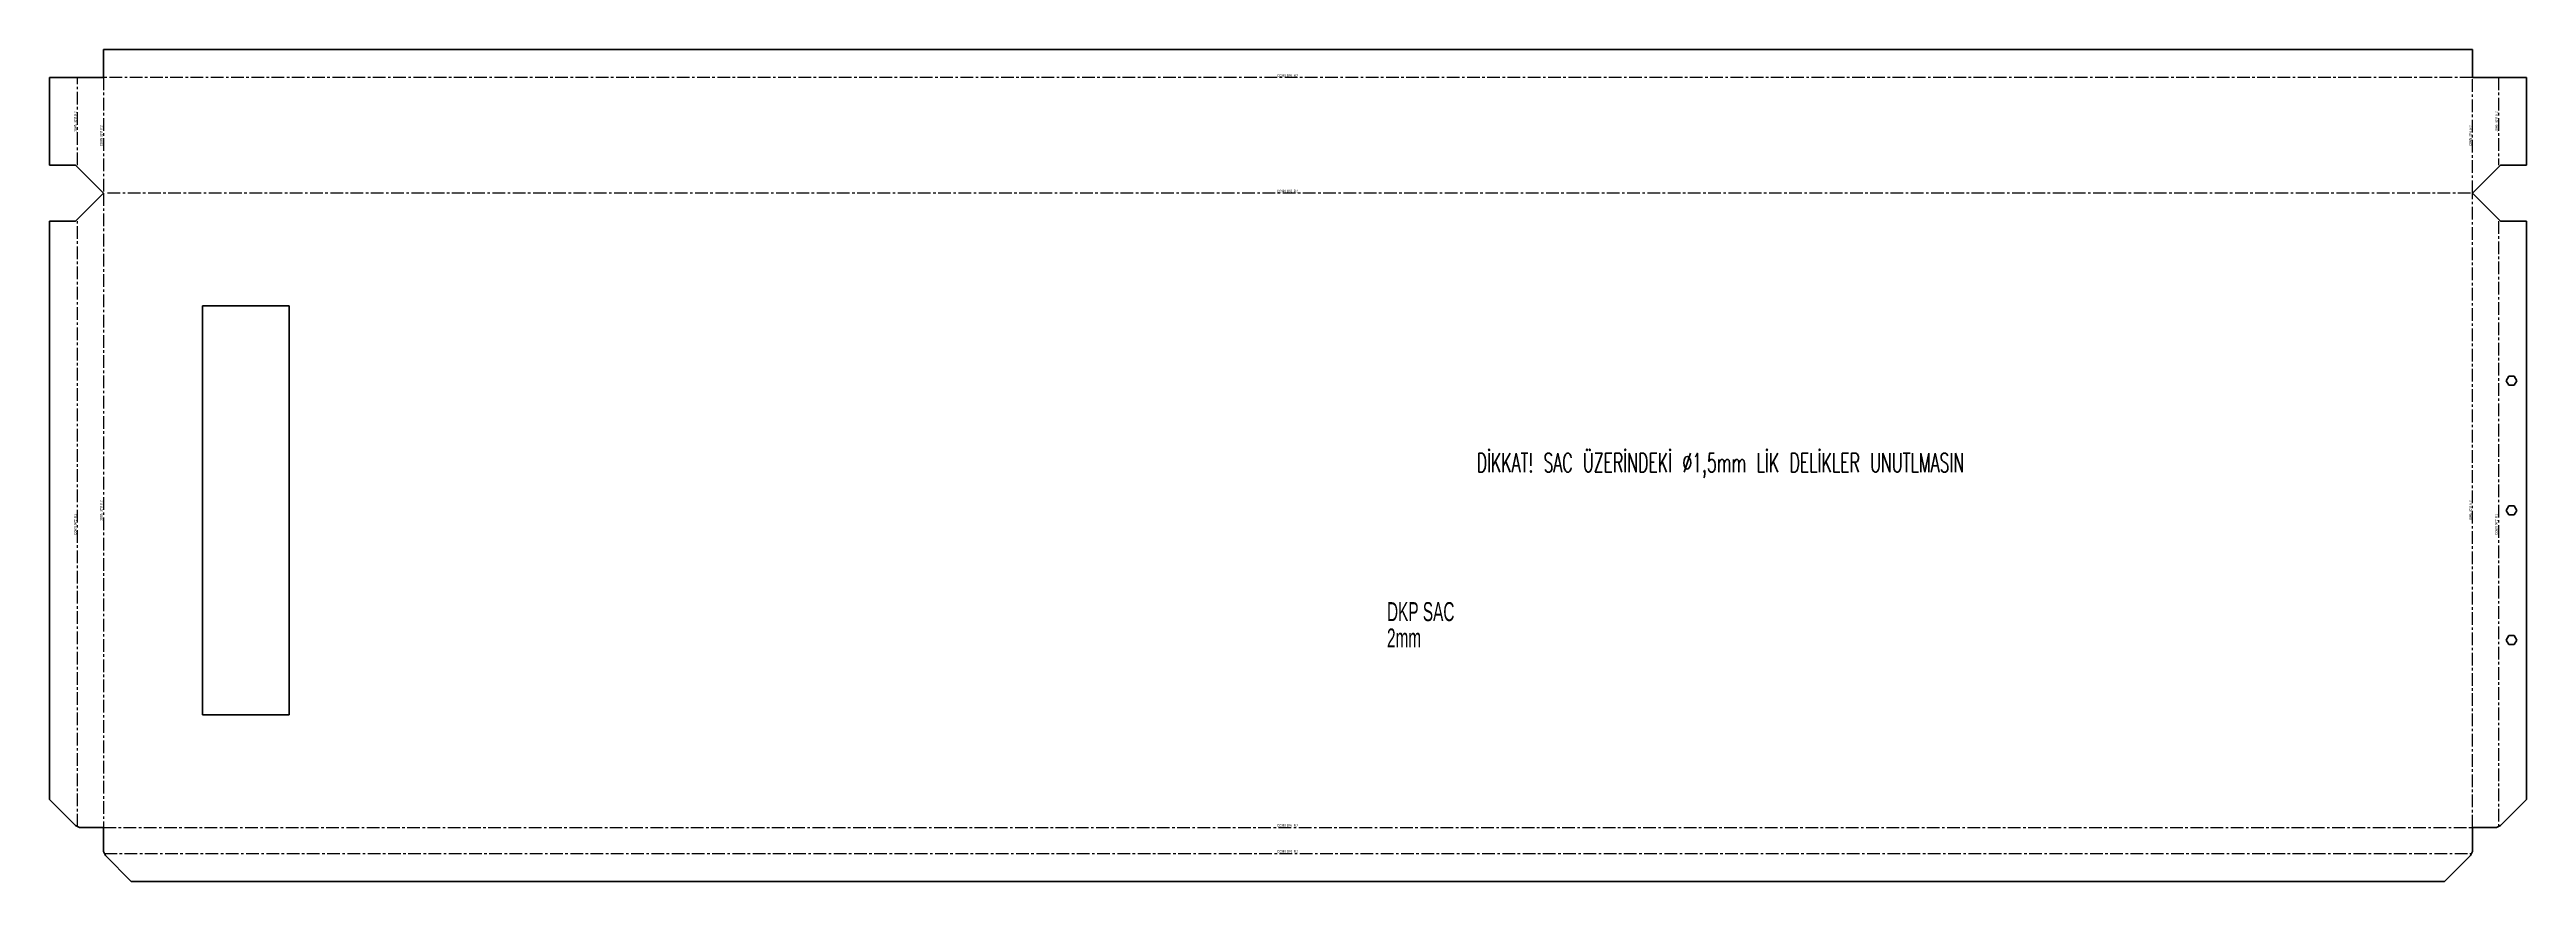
# Model space of a CAD drawing. Header units: millimetres. Extents: x -1776 to 708, y 268 to 1102.
import ezdxf

# ---------------------------------------------------------------- set-up
doc = ezdxf.new("R2010")
doc.units = ezdxf.units.MM
doc.linetypes.add('CENTERX2', pattern=[20.32, 12.7, -2.54, 2.54, -2.54])
doc.styles.add('SLDTEXTSTYLE0', font='TXT', dxfattribs={"width": 0.605, "bigfont": 'bigfont'})
doc.styles.add('SLDTEXTSTYLE1', font='TXT', dxfattribs={"width": 0.605})
doc.styles.add('SLDTEXTSTYLE2', font='TXT', dxfattribs={"width": 0.572187})

# ---------------------------------------------------------------- blocks, each defined once
blk = doc.blocks.new('SW_NOTE_0')
at = {"color": 0, "linetype": 'Continuous', "lineweight": 0, "char_height": 19.05, "attachment_point": 1, "style": 'SLDTEXTSTYLE1'}
for s, insert in [('DKP SAC', (0, 24.6)), ('2mm', (0, -1.8))]:
    blk.add_mtext(s, dxfattribs=dict(at, insert=insert))

msp = doc.modelspace()

# ---------------------------------------------------------------- linework, layer by layer
at = {"color": 7, "linetype": 'Continuous', "lineweight": 35}
for p, q in [((-1721.8, 1074.4), (-1721.8, 1102.4)), ((-1721.8, 1102.4), (654.2, 1102.4)), ((654.2, 1074.4), (654.2, 1102.4)), ((-1775.8, 986.4), (-1775.8, 1074.4)), ((-1775.8, 1074.4), (-1721.8, 1074.4)), ((654.2, 1074.4), (708.2, 1074.4)), ((708.2, 1074.4), (708.2, 986.4)), ((-1749.8, 986.4), (-1775.8, 986.4)), ((-1721.8, 958.4), (-1749.8, 986.4)), ((682.2, 986.4), (654.2, 958.4)), ((708.2, 986.4), (682.2, 986.4)), ((-1749.8, 930.4), (-1721.8, 958.4)), ((654.2, 958.4), (682.2, 930.4)), ((-1775.8, 350.4), (-1775.8, 930.4)), ((-1775.8, 930.4), (-1749.8, 930.4)), ((682.2, 930.4), (708.2, 930.4)), ((708.2, 930.4), (708.2, 350.4)), ((-1535.3, 845.4), (-1622.3, 845.4)), ((-1622.3, 845.4), (-1622.3, 435.4)), ((-1535.3, 435.4), (-1535.3, 845.4)), ((690.6, 774.9), (688, 770.4)), ((688, 770.4), (690.6, 765.8)), ((695.9, 774.9), (690.6, 774.9)), ((698.5, 770.4), (695.9, 774.9)), ((695.9, 765.8), (698.5, 770.4)), ((690.6, 765.8), (695.9, 765.8)), ((690.6, 644.9), (688, 640.4)), ((688, 640.4), (690.6, 635.8)), ((695.9, 644.9), (690.6, 644.9)), ((690.6, 635.8), (695.9, 635.8)), ((698.5, 640.4), (695.9, 644.9)), ((695.9, 635.8), (698.5, 640.4)), ((690.6, 514.9), (688, 510.4)), ((688, 510.4), (690.6, 505.8)), ((695.9, 514.9), (690.6, 514.9)), ((690.6, 505.8), (695.9, 505.8)), ((698.5, 510.4), (695.9, 514.9)), ((695.9, 505.8), (698.5, 510.4)), ((-1622.3, 435.4), (-1535.3, 435.4)), ((-1749.8, 324.4), (-1775.8, 350.4)), ((708.2, 350.4), (682.2, 324.4)), ((-1745.8, 322.4), (-1749.8, 324.4)), ((682.2, 324.4), (678.2, 322.4)), ((-1721.8, 322.4), (-1745.8, 322.4)), ((-1721.8, 298.4), (-1721.8, 322.4)), ((-1719.8, 294.4), (-1721.8, 298.4)), ((654.2, 298.4), (652.2, 294.4)), ((654.2, 322.4), (678.2, 322.4)), ((654.2, 298.4), (654.2, 322.4)), ((-1693.8, 268.4), (-1719.8, 294.4)), ((652.2, 294.4), (626.2, 268.4)), ((626.2, 268.4), (-1693.8, 268.4))]:
    msp.add_line(p, q, dxfattribs=at)
at = {"color": 7, "linetype": 'CENTERX2'}
for p, q in [((-1747.8, 986.4), (-1747.8, 1074.4)), ((654.2, 1074.4), (-1721.8, 1074.4)), ((-1721.8, 1074.4), (-1721.8, 958.4)), ((654.2, 958.4), (654.2, 1074.4)), ((680.2, 1074.4), (680.2, 986.4)), ((-1721.8, 958.4), (-1721.8, 322.4)), ((652.2, 958.4), (-1719.8, 958.4)), ((654.2, 322.4), (654.2, 958.4)), ((-1747.8, 323.4), (-1747.8, 930.4)), ((680.2, 930.4), (680.2, 323.4)), ((-1721.8, 322.4), (654.2, 322.4)), ((-1720.8, 296.4), (653.2, 296.4))]:
    msp.add_line(p, q, dxfattribs=at)

# ---------------------------------------------------------------- block references
at = {"color": 7, "linetype": 'Continuous', "lineweight": 0}
msp.add_blockref('SW_NOTE_0', (-434.5, 523.8), dxfattribs=at)

# ---------------------------------------------------------------- texts
for s, insert, char_height, attachment_point, style in [("DOWN  90°0'  R 2", (-534.1, 1077.7), 2.646, 2, 'SLDTEXTSTYLE2'), ("DOWN  90°0'  R 2", (-534.1, 961.8), 2.646, 2, 'SLDTEXTSTYLE2'), ('DİKKAT! SAC ÜZERİNDEKİ Ø1,5mm LİK DELİKLER UNUTLMASIN', (-344.5, 697.7), 19.05, 1, 'SLDTEXTSTYLE0'), ("DOWN  90°0'  R 2", (-534.1, 325.8), 2.646, 2, 'SLDTEXTSTYLE2'), ("DOWN  90°0'  R 2", (-534.1, 299.8), 2.646, 2, 'SLDTEXTSTYLE2')]:
    msp.add_mtext(s, dxfattribs=dict(at, insert=insert, char_height=char_height, attachment_point=attachment_point, style=style))
at = {"color": 7, "linetype": 'Continuous', "lineweight": 0, "char_height": 2.646, "attachment_point": 2, "rotation": 90, "style": 'SLDTEXTSTYLE2'}
for insert in [(-1751.1, 1030), (-1725.2, 1016), (650.8, 1016), (676.9, 1030), (-1725.2, 640), (650.8, 640), (-1751.2, 626.5), (676.8, 626.5)]:
    msp.add_mtext("DOWN  90°0'  R 2", dxfattribs=dict(at, insert=insert))

doc.saveas('drawing.dxf')
